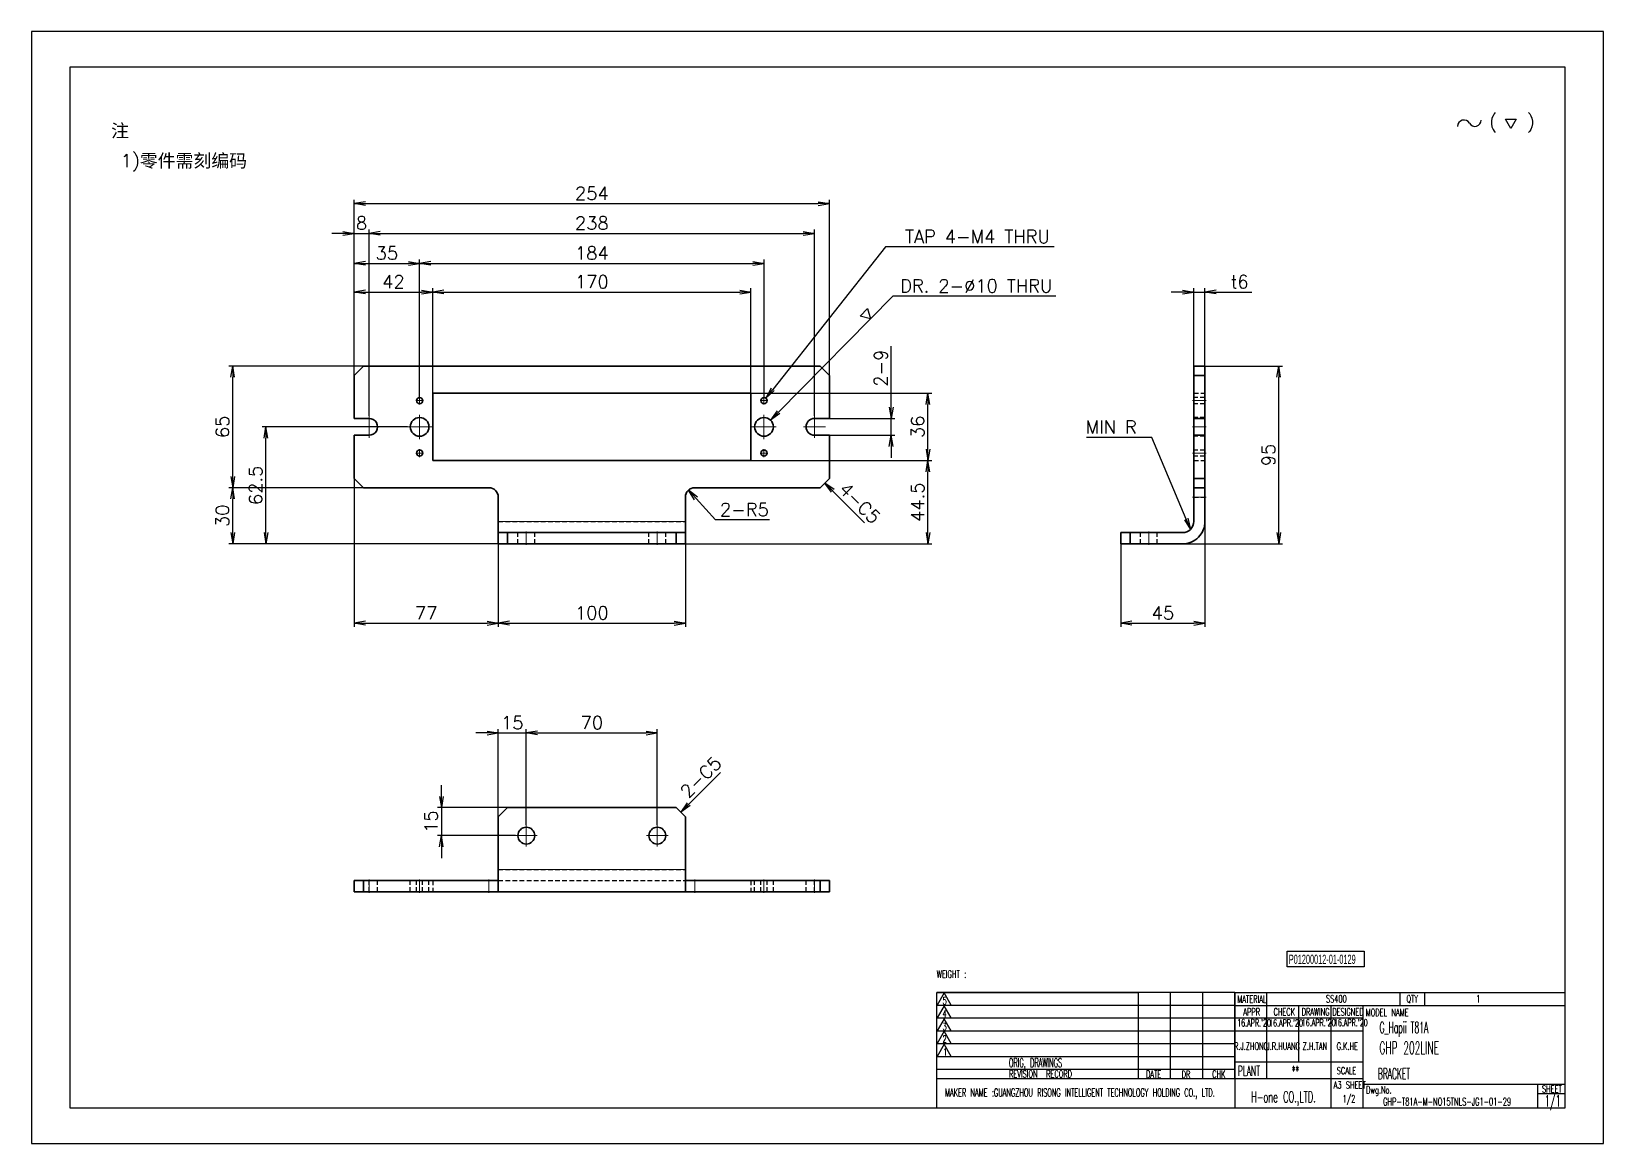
# Model space of a CAD drawing. Header units: millimetres. Extents: x -10155 to 20189, y -25550 to -22580.
# Drawn here: x 18149 to 18989, y -25548 to -24954 of the extents above; entities that cross this region are included whole.
import ezdxf
from ezdxf.enums import TextEntityAlignment as Align

# ---------------------------------------------------------------- set-up
doc = ezdxf.new("R2010")
doc.units = ezdxf.units.MM
doc.linetypes.add('CENTER-HOKUTO', pattern=[23, 20, -1, 1, -1])
doc.linetypes.add('HIDDEN-HOKUTO', pattern=[3.8, 2.5, -1.3])
doc.layers.add('AM_7', color=2, linetype='CENTER-HOKUTO', lineweight=30)
doc.layers.add('AM_HID', color=1, linetype='HIDDEN-HOKUTO', lineweight=25)
doc.layers.add('title_frame', color=7, linetype='Continuous')
doc.layers.add('word_dim', color=253, linetype='Continuous')
doc.styles.add('MX_NOTE_STANDARD', font='txt.shx', dxfattribs={"bigfont": 'bigfont.shx'})
doc.styles.get("Standard").update_dxf_attribs({"font": 'romans.shx', "bigfont": 'bigfont.shx'})
doc.dimstyles.new('RS1-2', dxfattribs={"dimscale": 2, "dimtxt": 3.5, "dimasz": 3, "dimexe": 1, "dimexo": 0, "dimgap": 1, "dimtad": 3, "dimdsep": 46, "dimtxsty": 'Standard', "dimblk1": 'OPEN', "dimblk2": 'OPEN', "dimsah": 1, "dimcen": 0, "dimclrd": 256, "dimclre": 256, "dimclrt": 3, "dimazin": 2, "dimtfac": 1, "dimtmove": 0, "dimatfit": 3, "dimldrblk": 'OPEN', "dimfxl": 0, "dimtolj": 1, "dimtzin": 0, "dimarcsym": 0})

msp = doc.modelspace()

# ---------------------------------------------------------------- texts
at = {"ltscale": 2, "char_height": 7, "attachment_point": 1}
for s, insert, width in [('{\\fSimSun|b0|i0|c134|p2;\\C3;注}', (18191.967, -25003.049), 20.72938), ('{\\Fromans,bigfont|c134;\\C3;1)\\fSimSun|b0|i0|c134|p2;零件需刻编码}', (18197.098, -25019.065), 193.81227)]:
    msp.add_mtext(s, dxfattribs=dict(at, insert=insert, width=width))
at = {"linetype": 'Continuous', "insert": (18869.688, -25486.57), "char_height": 6, "width": 101.8, "attachment_point": 4}
msp.add_mtext('{\\W0.5;\\C3;G_Hapii T81A}', dxfattribs=at)
at = {"color": 3, "linetype": 'Continuous', "insert": (18871.582, -25523.146), "char_height": 4, "width": 92.82843, "attachment_point": 1}
msp.add_mtext('{\\W0.65;GHP-T81A-M-NO15TNLS-JG1-01-29}', dxfattribs=at)
at = {"layer": 'title_frame', "color": 3, "style": 'MX_NOTE_STANDARD'}
for s, height, width, p in [('WEIGHT :', 3.92, 0.545, (18633.133, -25458.978)), ('MATERIAL', 3.8667, 0.545, (18793.678, -25472.333)), ('SS400', 3.8667, 0.545, (18841.081, -25472.166)), ('QTY', 3.8667, 0.545, (18884.08, -25472.166)), ('1', 3.867, 0.545, (18921.336, -25472.166)), ('5', 3.759, 0.545, (18636.255, -25473.181)), ('4', 3.759, 0.545, (18636.255, -25479.997)), ('APPR', 3.8667, 0.545, (18796.87, -25479.137)), ('CHECK', 3.8667, 0.545, (18813.061, -25479.137)), ('DRAWING', 3.8667, 0.545, (18828.1, -25479.137)), ('DESIGNED', 3.8667, 0.545, (18844.483, -25479.137)), ('MODEL NAME', 3.8667, 0.545, (18862.34, -25479.432)), ('3', 3.759, 0.545, (18636.255, -25486.915)), ("16.APR.'20", 3.8, 0.5341, (18793.628, -25484.963)), ("16.APR.'20", 3.8, 0.5341, (18810.685, -25485.05)), ("16.APR.'20", 3.8, 0.5341, (18828.15, -25484.831)), ("16.APR.'20", 3.8, 0.5341, (18845.3, -25484.831)), ('2', 3.759, 0.545, (18636.255, -25493.604)), ('GHP 202LINE', 6.6, 0.5341, (18869.612, -25499.708)), ('1', 3.759, 0.545, (18636.647, -25500.522)), ('ORIG, DRAWINGS', 4.72595, 0.545, (18671.632, -25506.733)), ('REVISION  RECORD', 3.86669, 0.545, (18671.732, -25512.296)), ('DATE', 3.8667, 0.545, (18744.959, -25512.455)), ('DR', 3.8667, 0.545, (18763.947, -25512.476)), ('CHK', 3.8667, 0.545, (18780.3, -25512.41)), ('PLANT', 5.3704, 0.545, (18794.006, -25511.422)), ('**', 5.3704, 0.545, (18822.72, -25511.422)), ('SCALE', 3.8667, 0.545, (18846.835, -25510.541)), ('BRACKET', 5.88, 0.5, (18868.784, -25513.192)), ('MAKER NAME :GUANGZHOU RISONG INTELLIGENT TECHNOLOGY HOLDING CO., LTD.', 4.32, 0.5341, (18637.532, -25522.478)), ('A3 SHEET', 3.8667, 0.545, (18845.193, -25518.176)), ('Dwg.No.', 3.8667, 0.545, (18862.512, -25520.814)), ('SHEET', 3.8667, 0.545, (18956.514, -25520.355)), ('H-one CO.,LTD.', 5.88, 0.545, (18801.046, -25525.573)), ('1/2', 3.8667, 0.545, (18849.897, -25525.535)), ('1/1', 6, 0.5341, (18957.948, -25527.659))]:
    msp.add_text(s, height=height, dxfattribs=dict(at, width=width)).set_placement(p)
at = {"layer": 'title_frame', "color": 3, "style": 'MX_NOTE_STANDARD', "width": 0.5341}
for s, p in [('R.J.ZHONG', (18800.998, -25498.701)), ('J.R.HUANG', (18818.188, -25498.744)), ('Z.H.TAN', (18835.147, -25498.737)), ('G.K.HE', (18852.488, -25498.744))]:
    msp.add_text(s, height=3.9456, dxfattribs=at).set_placement(p, align=Align.BOTTOM_CENTER)
at = {"layer": 'title_frame', "color": 3, "insert": (18821.217, -25446.652), "char_height": 4.9, "width": 8.2214, "attachment_point": 1, "style": 'MX_NOTE_STANDARD'}
msp.add_mtext('{\\f3 of 9 Barcode|b0|i0|c0|p82;\\W0.5;P01200012-\\f3 of 9 Barcode|b0|i0|c134|p82;01-0129}', dxfattribs=at)
at = {"layer": 'word_dim', "color": 3, "linetype": 'Continuous', "ltscale": 2}
for s, rotation, p in [('4-C5', 315, (18580.297, -25198.727)), ('2-C5', 45, (18500.297, -25363.58))]:
    msp.add_text(s, height=7, rotation=rotation, dxfattribs=at).set_placement(p)
at = {"layer": 'word_dim', "color": 3, "linetype": 'Continuous', "ltscale": 2, "insert": (18739.965, -25168.351), "char_height": 7, "width": 71.36262, "attachment_point": 9}
msp.add_mtext('\\PMIN R', dxfattribs=at)

# ---------------------------------------------------------------- blocks, each defined once
blk = doc.blocks.new('shiage0')
at = {"layer": 'word_dim', "color": 3, "linetype": 'Continuous'}
for centre, start, end in [((1.69, 0), 30, 180), ((4.61, 1.69), 210, 0)]:
    blk.add_arc(centre, 1.69, start, end, dxfattribs=at)
blk = doc.blocks.new('12')
at = {"layer": 'title_frame', "color": 3, "linetype": 'Continuous'}
blk.add_lwpolyline([(20.46, 3.03), (19.01, 5.53), (21.9, 5.53)], close=True, dxfattribs=at)
blk.add_blockref('shiage0', (6.23, 3.56), dxfattribs=at)
blk.add_text('(   )', height=3.5, dxfattribs=at).set_placement((14.64, 3.08))
blk = doc.blocks.new('_Open')
at = {"color": 0, "lineweight": -2}
for p, q in [((-1, 0.17), (0, 0)), ((-1, -0.17), (0, 0)), ((0, 0), (-1, 0))]:
    blk.add_line(p, q, dxfattribs=at)
blk = doc.blocks.new('*D367')
at = {"layer": 'DEFPOINTS', "color": 0, "linetype": 'Continuous', "ltscale": 2}
for p in [(18776.42, -25208.73), (18731.42, -25227.23), (18776.42, -25269.61)]:
    blk.add_point(p, dxfattribs=at)
at = {"layer": 'word_dim', "linetype": 'Continuous', "lineweight": -2, "ltscale": 2}
for p, q in [((18776.42, -25208.73), (18776.42, -25271.61)), ((18731.42, -25227.23), (18731.42, -25271.61)), ((18737.42, -25269.61), (18770.42, -25269.61))]:
    blk.add_line(p, q, dxfattribs=at)
at = {"layer": 'word_dim', "linetype": 'Continuous', "lineweight": -2, "ltscale": 2, "xscale": 6, "yscale": 6, "zscale": 6, "rotation": 180}
blk.add_blockref('_Open', (18731.42, -25269.61), dxfattribs=at)
at = {"layer": 'word_dim', "linetype": 'Continuous', "lineweight": -2, "ltscale": 2, "xscale": 6, "yscale": 6, "zscale": 6}
blk.add_blockref('_Open', (18776.42, -25269.61), dxfattribs=at)
at = {"layer": 'word_dim', "color": 3, "linetype": 'Continuous', "ltscale": 2, "insert": (18753.92, -25264.11), "char_height": 7, "attachment_point": 5}
blk.add_mtext('\\A1;45', dxfattribs=at)
blk = doc.blocks.new('*D368')
at = {"layer": 'DEFPOINTS', "color": 0, "linetype": 'Continuous', "ltscale": 2}
for p in [(18773.42, -25132.23), (18815.83, -25132.23), (18764.42, -25227.23)]:
    blk.add_point(p, dxfattribs=at)
at = {"layer": 'word_dim', "linetype": 'Continuous', "lineweight": -2, "ltscale": 2}
for p, q in [((18773.42, -25132.23), (18817.83, -25132.23)), ((18815.83, -25221.23), (18815.83, -25138.23)), ((18764.42, -25227.23), (18817.83, -25227.23))]:
    blk.add_line(p, q, dxfattribs=at)
at = {"layer": 'word_dim', "linetype": 'Continuous', "lineweight": -2, "ltscale": 2, "xscale": 6, "yscale": 6, "zscale": 6}
for p, rotation in [((18815.83, -25132.23), 90), ((18815.83, -25227.23), 270)]:
    blk.add_blockref('_Open', p, dxfattribs=dict(at, rotation=rotation))
at = {"layer": 'word_dim', "color": 3, "linetype": 'Continuous', "ltscale": 2, "insert": (18810.33, -25179.73), "char_height": 7, "attachment_point": 5, "rotation": 90}
blk.add_mtext('\\A1;95', dxfattribs=at)
blk = doc.blocks.new('*D369')
at = {"layer": 'DEFPOINTS', "color": 0, "linetype": 'Continuous', "ltscale": 2}
for p in [(18770.42, -25092.73), (18770.42, -25132.23), (18776.42, -25132.23)]:
    blk.add_point(p, dxfattribs=at)
at = {"layer": 'word_dim', "linetype": 'Continuous', "lineweight": -2, "ltscale": 2}
for p, q in [((18770.42, -25132.23), (18770.42, -25090.73)), ((18776.42, -25132.23), (18776.42, -25090.73)), ((18764.42, -25092.73), (18758.42, -25092.73)), ((18770.42, -25092.73), (18776.42, -25092.73)), ((18782.42, -25092.73), (18801.42, -25092.73))]:
    blk.add_line(p, q, dxfattribs=at)
at = {"layer": 'word_dim', "linetype": 'Continuous', "lineweight": -2, "ltscale": 2, "xscale": 6, "yscale": 6, "zscale": 6}
blk.add_blockref('_Open', (18770.42, -25092.73), dxfattribs=at)
at = {"layer": 'word_dim', "linetype": 'Continuous', "lineweight": -2, "ltscale": 2, "xscale": 6, "yscale": 6, "zscale": 6, "rotation": 180}
blk.add_blockref('_Open', (18776.42, -25092.73), dxfattribs=at)
at = {"layer": 'word_dim', "color": 3, "linetype": 'Continuous', "ltscale": 2, "insert": (18794.92, -25087.23), "char_height": 7, "attachment_point": 5}
blk.add_mtext('\\A1;t6', dxfattribs=at)
blk = doc.blocks.new('*D370')
at = {"layer": 'DEFPOINTS', "color": 0, "linetype": 'Continuous', "ltscale": 2}
for p in [(18321.8, -25180.73), (18398.8, -25227.23), (18398.8, -25269.61)]:
    blk.add_point(p, dxfattribs=at)
at = {"layer": 'word_dim', "linetype": 'Continuous', "lineweight": -2, "ltscale": 2}
for p, q in [((18321.8, -25180.73), (18321.8, -25271.61)), ((18398.8, -25227.23), (18398.8, -25271.61)), ((18327.8, -25269.61), (18392.8, -25269.61))]:
    blk.add_line(p, q, dxfattribs=at)
at = {"layer": 'word_dim', "linetype": 'Continuous', "lineweight": -2, "ltscale": 2, "xscale": 6, "yscale": 6, "zscale": 6, "rotation": 180}
blk.add_blockref('_Open', (18321.8, -25269.61), dxfattribs=at)
at = {"layer": 'word_dim', "linetype": 'Continuous', "lineweight": -2, "ltscale": 2, "xscale": 6, "yscale": 6, "zscale": 6}
blk.add_blockref('_Open', (18398.8, -25269.61), dxfattribs=at)
at = {"layer": 'word_dim', "color": 3, "linetype": 'Continuous', "ltscale": 2, "insert": (18360.3, -25264.11), "char_height": 7, "attachment_point": 5}
blk.add_mtext('\\A1;77', dxfattribs=at)
blk = doc.blocks.new('*D371')
at = {"layer": 'DEFPOINTS', "color": 0, "linetype": 'Continuous', "ltscale": 2}
for p in [(18498.8, -25224.23), (18398.8, -25227.23), (18498.8, -25269.61)]:
    blk.add_point(p, dxfattribs=at)
at = {"layer": 'word_dim', "linetype": 'Continuous', "lineweight": -2, "ltscale": 2}
for p, q in [((18498.8, -25224.23), (18498.8, -25271.61)), ((18398.8, -25227.23), (18398.8, -25271.61)), ((18404.8, -25269.61), (18492.8, -25269.61))]:
    blk.add_line(p, q, dxfattribs=at)
at = {"layer": 'word_dim', "linetype": 'Continuous', "lineweight": -2, "ltscale": 2, "xscale": 6, "yscale": 6, "zscale": 6, "rotation": 180}
blk.add_blockref('_Open', (18398.8, -25269.61), dxfattribs=at)
at = {"layer": 'word_dim', "linetype": 'Continuous', "lineweight": -2, "ltscale": 2, "xscale": 6, "yscale": 6, "zscale": 6}
blk.add_blockref('_Open', (18498.8, -25269.61), dxfattribs=at)
at = {"layer": 'word_dim', "color": 3, "linetype": 'Continuous', "ltscale": 2, "insert": (18448.8, -25264.11), "char_height": 7, "attachment_point": 5}
blk.add_mtext('\\A1;100', dxfattribs=at)
blk = doc.blocks.new('*D372')
at = {"layer": 'DEFPOINTS', "color": 0, "linetype": 'Continuous', "ltscale": 2}
for p in [(18575.8, -25045.48), (18321.8, -25148.73), (18575.8, -25148.73)]:
    blk.add_point(p, dxfattribs=at)
at = {"layer": 'word_dim', "linetype": 'Continuous', "lineweight": -2, "ltscale": 2}
for p, q in [((18321.8, -25148.73), (18321.8, -25043.48)), ((18327.8, -25045.48), (18569.8, -25045.48)), ((18575.8, -25148.73), (18575.8, -25043.48))]:
    blk.add_line(p, q, dxfattribs=at)
at = {"layer": 'word_dim', "linetype": 'Continuous', "lineweight": -2, "ltscale": 2, "xscale": 6, "yscale": 6, "zscale": 6, "rotation": 180}
blk.add_blockref('_Open', (18321.8, -25045.48), dxfattribs=at)
at = {"layer": 'word_dim', "linetype": 'Continuous', "lineweight": -2, "ltscale": 2, "xscale": 6, "yscale": 6, "zscale": 6}
blk.add_blockref('_Open', (18575.8, -25045.48), dxfattribs=at)
at = {"layer": 'word_dim', "color": 3, "linetype": 'Continuous', "ltscale": 2, "insert": (18448.8, -25039.98), "char_height": 7, "attachment_point": 5}
blk.add_mtext('\\A1;254', dxfattribs=at)
blk = doc.blocks.new('*D373')
at = {"layer": 'DEFPOINTS', "color": 0, "linetype": 'Continuous', "ltscale": 2}
for p in [(18256.94, -25197.23), (18326.8, -25197.23), (18398.8, -25227.23)]:
    blk.add_point(p, dxfattribs=at)
at = {"layer": 'word_dim', "linetype": 'Continuous', "lineweight": -2, "ltscale": 2}
for p, q in [((18326.8, -25197.23), (18254.94, -25197.23)), ((18256.94, -25221.23), (18256.94, -25203.23)), ((18398.8, -25227.23), (18254.94, -25227.23))]:
    blk.add_line(p, q, dxfattribs=at)
at = {"layer": 'word_dim', "linetype": 'Continuous', "lineweight": -2, "ltscale": 2, "xscale": 6, "yscale": 6, "zscale": 6}
for p, rotation in [((18256.94, -25197.23), 90), ((18256.94, -25227.23), 270)]:
    blk.add_blockref('_Open', p, dxfattribs=dict(at, rotation=rotation))
at = {"layer": 'word_dim', "color": 3, "linetype": 'Continuous', "ltscale": 2, "insert": (18251.44, -25212.23), "char_height": 7, "attachment_point": 5, "rotation": 90}
blk.add_mtext('\\A1;30', dxfattribs=at)
blk = doc.blocks.new('*D374')
at = {"layer": 'DEFPOINTS', "color": 0, "linetype": 'Continuous', "ltscale": 2}
for p in [(18256.94, -25132.23), (18337.18, -25132.23), (18337.18, -25197.23)]:
    blk.add_point(p, dxfattribs=at)
at = {"layer": 'word_dim', "linetype": 'Continuous', "lineweight": -2, "ltscale": 2}
for p, q in [((18337.18, -25132.23), (18254.94, -25132.23)), ((18256.94, -25191.23), (18256.94, -25138.23)), ((18337.18, -25197.23), (18254.94, -25197.23))]:
    blk.add_line(p, q, dxfattribs=at)
at = {"layer": 'word_dim', "linetype": 'Continuous', "lineweight": -2, "ltscale": 2, "xscale": 6, "yscale": 6, "zscale": 6}
for p, rotation in [((18256.94, -25132.23), 90), ((18256.94, -25197.23), 270)]:
    blk.add_blockref('_Open', p, dxfattribs=dict(at, rotation=rotation))
at = {"layer": 'word_dim', "color": 3, "linetype": 'Continuous', "ltscale": 2, "insert": (18251.44, -25164.73), "char_height": 7, "attachment_point": 5, "rotation": 90}
blk.add_mtext('\\A1;65', dxfattribs=at)
blk = doc.blocks.new('*D375')
at = {"layer": 'DEFPOINTS', "color": 0, "linetype": 'Continuous', "ltscale": 2}
for p in [(18363.8, -25092.73), (18321.8, -25142.4), (18363.8, -25146.73)]:
    blk.add_point(p, dxfattribs=at)
at = {"layer": 'word_dim', "linetype": 'Continuous', "lineweight": -2, "ltscale": 2}
for p, q in [((18321.8, -25142.4), (18321.8, -25090.73)), ((18363.8, -25146.73), (18363.8, -25090.73)), ((18327.8, -25092.73), (18357.8, -25092.73))]:
    blk.add_line(p, q, dxfattribs=at)
at = {"layer": 'word_dim', "linetype": 'Continuous', "lineweight": -2, "ltscale": 2, "xscale": 6, "yscale": 6, "zscale": 6, "rotation": 180}
blk.add_blockref('_Open', (18321.8, -25092.73), dxfattribs=at)
at = {"layer": 'word_dim', "linetype": 'Continuous', "lineweight": -2, "ltscale": 2, "xscale": 6, "yscale": 6, "zscale": 6}
blk.add_blockref('_Open', (18363.8, -25092.73), dxfattribs=at)
at = {"layer": 'word_dim', "color": 3, "linetype": 'Continuous', "ltscale": 2, "insert": (18342.8, -25087.23), "char_height": 7, "attachment_point": 5}
blk.add_mtext('\\A1;42', dxfattribs=at)
blk = doc.blocks.new('*D376')
at = {"layer": 'DEFPOINTS', "color": 0, "linetype": 'Continuous', "ltscale": 2}
for p in [(18533.8, -25092.73), (18363.8, -25146.73), (18533.8, -25146.73)]:
    blk.add_point(p, dxfattribs=at)
at = {"layer": 'word_dim', "linetype": 'Continuous', "lineweight": -2, "ltscale": 2}
for p, q in [((18363.8, -25146.73), (18363.8, -25090.73)), ((18533.8, -25146.73), (18533.8, -25090.73)), ((18369.8, -25092.73), (18527.8, -25092.73))]:
    blk.add_line(p, q, dxfattribs=at)
at = {"layer": 'word_dim', "linetype": 'Continuous', "lineweight": -2, "ltscale": 2, "xscale": 6, "yscale": 6, "zscale": 6, "rotation": 180}
blk.add_blockref('_Open', (18363.8, -25092.73), dxfattribs=at)
at = {"layer": 'word_dim', "linetype": 'Continuous', "lineweight": -2, "ltscale": 2, "xscale": 6, "yscale": 6, "zscale": 6}
blk.add_blockref('_Open', (18533.8, -25092.73), dxfattribs=at)
at = {"layer": 'word_dim', "color": 3, "linetype": 'Continuous', "ltscale": 2, "insert": (18448.8, -25087.23), "char_height": 7, "attachment_point": 5}
blk.add_mtext('\\A1;170', dxfattribs=at)
blk = doc.blocks.new('*D377')
at = {"layer": 'DEFPOINTS', "color": 0, "linetype": 'Continuous', "ltscale": 2}
for p in [(18533.8, -25182.73), (18628.39, -25182.73), (18498.8, -25227.23)]:
    blk.add_point(p, dxfattribs=at)
at = {"layer": 'word_dim', "linetype": 'Continuous', "lineweight": -2, "ltscale": 2}
for p, q in [((18533.8, -25182.73), (18630.39, -25182.73)), ((18628.39, -25221.23), (18628.39, -25188.73)), ((18498.8, -25227.23), (18630.39, -25227.23))]:
    blk.add_line(p, q, dxfattribs=at)
at = {"layer": 'word_dim', "linetype": 'Continuous', "lineweight": -2, "ltscale": 2, "xscale": 6, "yscale": 6, "zscale": 6}
for p, rotation in [((18628.39, -25182.73), 90), ((18628.39, -25227.23), 270)]:
    blk.add_blockref('_Open', p, dxfattribs=dict(at, rotation=rotation))
at = {"layer": 'word_dim', "color": 3, "linetype": 'Continuous', "ltscale": 2, "insert": (18622.89, -25204.98), "char_height": 7, "attachment_point": 5, "rotation": 90}
blk.add_mtext('\\A1;44.5', dxfattribs=at)
blk = doc.blocks.new('*D378')
at = {"layer": 'DEFPOINTS', "color": 0, "linetype": 'Continuous', "ltscale": 2}
for p in [(18533.8, -25146.73), (18628.39, -25146.73), (18533.8, -25182.73)]:
    blk.add_point(p, dxfattribs=at)
at = {"layer": 'word_dim', "linetype": 'Continuous', "lineweight": -2, "ltscale": 2}
for p, q in [((18533.8, -25146.73), (18630.39, -25146.73)), ((18628.39, -25176.73), (18628.39, -25152.73)), ((18533.8, -25182.73), (18630.39, -25182.73))]:
    blk.add_line(p, q, dxfattribs=at)
at = {"layer": 'word_dim', "linetype": 'Continuous', "lineweight": -2, "ltscale": 2, "xscale": 6, "yscale": 6, "zscale": 6}
for p, rotation in [((18628.39, -25146.73), 90), ((18628.39, -25182.73), 270)]:
    blk.add_blockref('_Open', p, dxfattribs=dict(at, rotation=rotation))
at = {"layer": 'word_dim', "color": 3, "linetype": 'Continuous', "ltscale": 2, "insert": (18622.89, -25164.73), "char_height": 7, "attachment_point": 5, "rotation": 90}
blk.add_mtext('\\A1;36', dxfattribs=at)
blk = doc.blocks.new('*D379')
at = {"layer": 'DEFPOINTS', "color": 0, "linetype": 'Continuous', "ltscale": 2}
for p in [(18274.67, -25164.73), (18350.3, -25164.73), (18398.8, -25227.23)]:
    blk.add_point(p, dxfattribs=at)
at = {"layer": 'word_dim', "linetype": 'Continuous', "lineweight": -2, "ltscale": 2}
for p, q in [((18350.3, -25164.73), (18272.67, -25164.73)), ((18274.67, -25221.23), (18274.67, -25170.73)), ((18398.8, -25227.23), (18272.67, -25227.23))]:
    blk.add_line(p, q, dxfattribs=at)
at = {"layer": 'word_dim', "linetype": 'Continuous', "lineweight": -2, "ltscale": 2, "xscale": 6, "yscale": 6, "zscale": 6}
for p, rotation in [((18274.67, -25164.73), 90), ((18274.67, -25227.23), 270)]:
    blk.add_blockref('_Open', p, dxfattribs=dict(at, rotation=rotation))
at = {"layer": 'word_dim', "color": 3, "linetype": 'Continuous', "ltscale": 2, "insert": (18269.17, -25195.98), "char_height": 7, "attachment_point": 5, "rotation": 90}
blk.add_mtext('\\A1;62.5', dxfattribs=at)
blk = doc.blocks.new('*D380')
at = {"layer": 'DEFPOINTS', "color": 0, "linetype": 'Continuous', "ltscale": 2}
for p in [(18329.8, -25061.37), (18321.8, -25142.4), (18329.8, -25158.88)]:
    blk.add_point(p, dxfattribs=at)
at = {"layer": 'word_dim', "linetype": 'Continuous', "lineweight": -2, "ltscale": 2}
for p, q in [((18315.8, -25061.37), (18309.8, -25061.37)), ((18321.8, -25142.4), (18321.8, -25059.37)), ((18321.8, -25061.37), (18329.8, -25061.37)), ((18329.8, -25158.88), (18329.8, -25059.37)), ((18335.8, -25061.37), (18341.8, -25061.37))]:
    blk.add_line(p, q, dxfattribs=at)
at = {"layer": 'word_dim', "linetype": 'Continuous', "lineweight": -2, "ltscale": 2, "xscale": 6, "yscale": 6, "zscale": 6}
blk.add_blockref('_Open', (18321.8, -25061.37), dxfattribs=at)
at = {"layer": 'word_dim', "linetype": 'Continuous', "lineweight": -2, "ltscale": 2, "xscale": 6, "yscale": 6, "zscale": 6, "rotation": 180}
blk.add_blockref('_Open', (18329.8, -25061.37), dxfattribs=at)
at = {"layer": 'word_dim', "color": 3, "linetype": 'Continuous', "ltscale": 2, "insert": (18325.8, -25055.87), "char_height": 7, "attachment_point": 5}
blk.add_mtext('\\A1;8', dxfattribs=at)
blk = doc.blocks.new('*D381')
at = {"layer": 'DEFPOINTS', "color": 0, "linetype": 'Continuous', "ltscale": 2}
for p in [(18567.8, -25061.37), (18329.8, -25158.88), (18567.8, -25158.88)]:
    blk.add_point(p, dxfattribs=at)
at = {"layer": 'word_dim', "linetype": 'Continuous', "lineweight": -2, "ltscale": 2}
for p, q in [((18329.8, -25158.88), (18329.8, -25059.37)), ((18335.8, -25061.37), (18561.8, -25061.37)), ((18567.8, -25158.88), (18567.8, -25059.37))]:
    blk.add_line(p, q, dxfattribs=at)
at = {"layer": 'word_dim', "linetype": 'Continuous', "lineweight": -2, "ltscale": 2, "xscale": 6, "yscale": 6, "zscale": 6, "rotation": 180}
blk.add_blockref('_Open', (18329.8, -25061.37), dxfattribs=at)
at = {"layer": 'word_dim', "linetype": 'Continuous', "lineweight": -2, "ltscale": 2, "xscale": 6, "yscale": 6, "zscale": 6}
blk.add_blockref('_Open', (18567.8, -25061.37), dxfattribs=at)
at = {"layer": 'word_dim', "color": 3, "linetype": 'Continuous', "ltscale": 2, "insert": (18448.8, -25055.87), "char_height": 7, "attachment_point": 5}
blk.add_mtext('\\A1;238', dxfattribs=at)
blk = doc.blocks.new('*D382')
at = {"layer": 'DEFPOINTS', "color": 0, "linetype": 'Continuous', "ltscale": 2}
for p in [(18356.8, -25077.43), (18321.8, -25142.4), (18356.8, -25148.62)]:
    blk.add_point(p, dxfattribs=at)
at = {"layer": 'word_dim', "linetype": 'Continuous', "lineweight": -2, "ltscale": 2}
for p, q in [((18321.8, -25142.4), (18321.8, -25075.43)), ((18327.8, -25077.43), (18350.8, -25077.43)), ((18356.8, -25148.62), (18356.8, -25075.43))]:
    blk.add_line(p, q, dxfattribs=at)
at = {"layer": 'word_dim', "linetype": 'Continuous', "lineweight": -2, "ltscale": 2, "xscale": 6, "yscale": 6, "zscale": 6, "rotation": 180}
blk.add_blockref('_Open', (18321.8, -25077.43), dxfattribs=at)
at = {"layer": 'word_dim', "linetype": 'Continuous', "lineweight": -2, "ltscale": 2, "xscale": 6, "yscale": 6, "zscale": 6}
blk.add_blockref('_Open', (18356.8, -25077.43), dxfattribs=at)
at = {"layer": 'word_dim', "color": 3, "linetype": 'Continuous', "ltscale": 2, "insert": (18339.3, -25071.93), "char_height": 7, "attachment_point": 5}
blk.add_mtext('\\A1;35', dxfattribs=at)
blk = doc.blocks.new('*D383')
at = {"layer": 'DEFPOINTS', "color": 0, "linetype": 'Continuous', "ltscale": 2}
for p in [(18540.8, -25077.43), (18356.8, -25148.62), (18540.8, -25148.62)]:
    blk.add_point(p, dxfattribs=at)
at = {"layer": 'word_dim', "linetype": 'Continuous', "lineweight": -2, "ltscale": 2}
for p, q in [((18356.8, -25148.62), (18356.8, -25075.43)), ((18362.8, -25077.43), (18534.8, -25077.43)), ((18540.8, -25148.62), (18540.8, -25075.43))]:
    blk.add_line(p, q, dxfattribs=at)
at = {"layer": 'word_dim', "linetype": 'Continuous', "lineweight": -2, "ltscale": 2, "xscale": 6, "yscale": 6, "zscale": 6, "rotation": 180}
blk.add_blockref('_Open', (18356.8, -25077.43), dxfattribs=at)
at = {"layer": 'word_dim', "linetype": 'Continuous', "lineweight": -2, "ltscale": 2, "xscale": 6, "yscale": 6, "zscale": 6}
blk.add_blockref('_Open', (18540.8, -25077.43), dxfattribs=at)
at = {"layer": 'word_dim', "color": 3, "linetype": 'Continuous', "ltscale": 2, "insert": (18448.8, -25071.93), "char_height": 7, "attachment_point": 5}
blk.add_mtext('\\A1;184', dxfattribs=at)
blk = doc.blocks.new('*D384')
at = {"layer": 'DEFPOINTS', "color": 0, "linetype": 'Continuous', "ltscale": 2}
for p in [(18575.8, -25160.23), (18608.74, -25160.23), (18575.8, -25169.23)]:
    blk.add_point(p, dxfattribs=at)
at = {"layer": 'word_dim', "linetype": 'Continuous', "lineweight": -2, "ltscale": 2}
for p, q in [((18608.74, -25154.23), (18608.74, -25121.57)), ((18575.8, -25160.23), (18610.74, -25160.23)), ((18608.74, -25169.23), (18608.74, -25160.23)), ((18575.8, -25169.23), (18610.74, -25169.23)), ((18608.74, -25175.23), (18608.74, -25181.23))]:
    blk.add_line(p, q, dxfattribs=at)
at = {"layer": 'word_dim', "linetype": 'Continuous', "lineweight": -2, "ltscale": 2, "xscale": 6, "yscale": 6, "zscale": 6}
for p, rotation in [((18608.74, -25160.23), 270), ((18608.74, -25169.23), 90)]:
    blk.add_blockref('_Open', p, dxfattribs=dict(at, rotation=rotation))
at = {"layer": 'word_dim', "color": 3, "linetype": 'Continuous', "ltscale": 2, "insert": (18603.24, -25133.4), "char_height": 7, "attachment_point": 5, "rotation": 90}
blk.add_mtext('\\A1;2-9', dxfattribs=at)
blk = doc.blocks.new('*D385')
at = {"layer": 'DEFPOINTS', "color": 0, "linetype": 'Continuous', "ltscale": 2}
for p in [(18544.31, -25161.17), (18537.29, -25168.29)]:
    blk.add_point(p, dxfattribs=at)
at = {"layer": 'word_dim', "linetype": 'Continuous', "lineweight": -2, "ltscale": 2}
for p, q in [((18609.65, -25094.94), (18548.52, -25156.9)), ((18696.71, -25094.94), (18609.65, -25094.94))]:
    blk.add_line(p, q, dxfattribs=at)
at = {"layer": 'word_dim', "linetype": 'Continuous', "lineweight": -2, "ltscale": 2, "xscale": 6, "yscale": 6, "zscale": 6, "rotation": 225.3866211234558}
blk.add_blockref('_Open', (18544.31, -25161.17), dxfattribs=at)
at = {"layer": 'word_dim', "color": 3, "linetype": 'Continuous', "ltscale": 2, "insert": (18654.18, -25089.44), "char_height": 7, "attachment_point": 5}
blk.add_mtext('\\A1;DR. 2-∅10 THRU', dxfattribs=at)
blk = doc.blocks.new('shiage1')
at = {"layer": 'word_dim', "color": 3, "linetype": 'Continuous'}
for p, q in [((0, 0), (-1.44, 2.5)), ((-1.44, 2.5), (1.44, 2.5)), ((1.44, 2.5), (0, 0))]:
    blk.add_line(p, q, dxfattribs=at)
blk = doc.blocks.new('*D386')
at = {"layer": 'DEFPOINTS', "color": 0, "linetype": 'Continuous', "ltscale": 2}
for p in [(18541.8, -25149.45), (18539.79, -25152)]:
    blk.add_point(p, dxfattribs=at)
at = {"layer": 'word_dim', "linetype": 'Continuous', "lineweight": -2, "ltscale": 2}
for p, q in [((18605.63, -25068.56), (18545.52, -25144.74)), ((18695.86, -25068.56), (18605.63, -25068.56))]:
    blk.add_line(p, q, dxfattribs=at)
at = {"layer": 'word_dim', "linetype": 'Continuous', "lineweight": -2, "ltscale": 2, "xscale": 6, "yscale": 6, "zscale": 6, "rotation": 231.7269092680077}
blk.add_blockref('_Open', (18541.8, -25149.45), dxfattribs=at)
at = {"layer": 'word_dim', "color": 3, "linetype": 'Continuous', "ltscale": 2, "insert": (18654.83, -25063.06), "char_height": 7, "attachment_point": 5}
blk.add_mtext('\\A1;TAP 4-M4 THRU', dxfattribs=at)
blk = doc.blocks.new('*D387')
at = {"layer": 'DEFPOINTS', "color": 0, "linetype": 'Continuous', "ltscale": 2}
for p in [(18500.45, -25198.52), (18503.8, -25202.23)]:
    blk.add_point(p, dxfattribs=at)
at = {"layer": 'word_dim', "linetype": 'Continuous', "lineweight": -2, "ltscale": 2}
for p, q in [((18514.8, -25214.41), (18504.47, -25202.97)), ((18543.8, -25214.41), (18514.8, -25214.41))]:
    blk.add_line(p, q, dxfattribs=at)
at = {"layer": 'word_dim', "linetype": 'Continuous', "lineweight": -2, "ltscale": 2, "xscale": 6, "yscale": 6, "zscale": 6, "rotation": 132.0904207593852}
blk.add_blockref('_Open', (18500.45, -25198.52), dxfattribs=at)
at = {"layer": 'word_dim', "color": 3, "linetype": 'Continuous', "ltscale": 2, "insert": (18530.3, -25208.91), "char_height": 7, "attachment_point": 5}
blk.add_mtext('\\A1;2-R5', dxfattribs=at)
blk = doc.blocks.new('*D388')
at = {"layer": 'DEFPOINTS', "color": 0, "linetype": 'Continuous', "ltscale": 2}
for p in [(18483.8, -25328.22), (18413.8, -25377.23), (18483.8, -25377.23)]:
    blk.add_point(p, dxfattribs=at)
at = {"layer": 'word_dim', "linetype": 'Continuous', "lineweight": -2, "ltscale": 2}
for p, q in [((18413.8, -25377.23), (18413.8, -25326.22)), ((18419.8, -25328.22), (18477.8, -25328.22)), ((18483.8, -25377.23), (18483.8, -25326.22))]:
    blk.add_line(p, q, dxfattribs=at)
at = {"layer": 'word_dim', "linetype": 'Continuous', "lineweight": -2, "ltscale": 2, "xscale": 6, "yscale": 6, "zscale": 6, "rotation": 180}
blk.add_blockref('_Open', (18413.8, -25328.22), dxfattribs=at)
at = {"layer": 'word_dim', "linetype": 'Continuous', "lineweight": -2, "ltscale": 2, "xscale": 6, "yscale": 6, "zscale": 6}
blk.add_blockref('_Open', (18483.8, -25328.22), dxfattribs=at)
at = {"layer": 'word_dim', "color": 3, "linetype": 'Continuous', "ltscale": 2, "insert": (18448.8, -25322.72), "char_height": 7, "attachment_point": 5}
blk.add_mtext('\\A1;70', dxfattribs=at)
blk = doc.blocks.new('*D389')
at = {"layer": 'DEFPOINTS', "color": 0, "linetype": 'Continuous', "ltscale": 2}
for p in [(18408.6, -25368.08), (18368.41, -25383.08), (18407.95, -25383.08)]:
    blk.add_point(p, dxfattribs=at)
at = {"layer": 'word_dim', "linetype": 'Continuous', "lineweight": -2, "ltscale": 2}
for p, q in [((18368.41, -25362.08), (18368.41, -25356.08)), ((18408.6, -25368.08), (18366.41, -25368.08)), ((18368.41, -25368.08), (18368.41, -25383.08)), ((18407.95, -25383.08), (18366.41, -25383.08)), ((18368.41, -25389.08), (18368.41, -25395.08))]:
    blk.add_line(p, q, dxfattribs=at)
at = {"layer": 'word_dim', "linetype": 'Continuous', "lineweight": -2, "ltscale": 2, "xscale": 6, "yscale": 6, "zscale": 6}
for p, rotation in [((18368.41, -25368.08), 270), ((18368.41, -25383.08), 90)]:
    blk.add_blockref('_Open', p, dxfattribs=dict(at, rotation=rotation))
at = {"layer": 'word_dim', "color": 3, "linetype": 'Continuous', "ltscale": 2, "insert": (18362.91, -25375.58), "char_height": 7, "attachment_point": 5, "rotation": 90}
blk.add_mtext('\\A1;15', dxfattribs=at)
blk = doc.blocks.new('*D390')
at = {"layer": 'DEFPOINTS', "color": 0, "linetype": 'Continuous', "ltscale": 2}
for p in [(18413.8, -25328.22), (18398.8, -25377.09), (18413.8, -25377.09)]:
    blk.add_point(p, dxfattribs=at)
at = {"layer": 'word_dim', "linetype": 'Continuous', "lineweight": -2, "ltscale": 2}
for p, q in [((18392.8, -25328.22), (18386.8, -25328.22)), ((18398.8, -25377.09), (18398.8, -25326.22)), ((18398.8, -25328.22), (18413.8, -25328.22)), ((18413.8, -25377.09), (18413.8, -25326.22)), ((18419.8, -25328.22), (18425.8, -25328.22))]:
    blk.add_line(p, q, dxfattribs=at)
at = {"layer": 'word_dim', "linetype": 'Continuous', "lineweight": -2, "ltscale": 2, "xscale": 6, "yscale": 6, "zscale": 6}
blk.add_blockref('_Open', (18398.8, -25328.22), dxfattribs=at)
at = {"layer": 'word_dim', "linetype": 'Continuous', "lineweight": -2, "ltscale": 2, "xscale": 6, "yscale": 6, "zscale": 6, "rotation": 180}
blk.add_blockref('_Open', (18413.8, -25328.22), dxfattribs=at)
at = {"layer": 'word_dim', "color": 3, "linetype": 'Continuous', "ltscale": 2, "insert": (18406.3, -25322.72), "char_height": 7, "attachment_point": 5}
blk.add_mtext('\\A1;15', dxfattribs=at)

# ---------------------------------------------------------------- dimensions: what is measured, and where the dimension line sits
at = {"layer": 'word_dim', "linetype": 'Continuous', "ltscale": 2}
for base, p1, p2, picture, middle in [((18575.797, -25045.479), (18321.797, -25148.727), (18575.797, -25148.727), '*D372', (18448.797, -25045.479)), ((18329.797, -25061.372), (18321.797, -25142.397), (18329.797, -25158.877), '*D380', (18325.797, -25061.372))]:
    dim = msp.add_linear_dim(base=base, p1=p1, p2=p2, dimstyle='RS1-2', dxfattribs=at)
    dim.commit()
    dim.dimension.update_dxf_attribs({"geometry": picture, "text_midpoint": middle, "dimtype": 160})
for p1, p2, text, picture, middle in [((18539.793, -25151.999), (18541.801, -25149.454), 'TAP 4-M4 THRU', '*D386', (18654.829, -25068.556)), ((18537.285, -25168.286), (18544.309, -25161.167), 'DR. 2-<> THRU', '*D385', (18654.18, -25094.942))]:
    dim = msp.add_diameter_dim_2p(p1=p1, p2=p2, text=text, dimstyle='RS1-2', override={"dimtoh": 1, "dimtofl": 0}, dxfattribs=at)
    dim.commit()
    dim.dimension.update_dxf_attribs({"geometry": picture, "text_midpoint": middle, "dimtype": 163})
for base, p1, p2, picture, middle in [((18567.797, -25061.372), (18329.797, -25158.877), (18567.797, -25158.877), '*D381', (18448.797, -25055.872)), ((18356.797, -25077.427), (18321.797, -25142.397), (18356.797, -25148.62), '*D382', (18339.297, -25071.927)), ((18540.797, -25077.427), (18356.797, -25148.62), (18540.797, -25148.62), '*D383', (18448.797, -25071.927)), ((18363.797, -25092.725), (18321.797, -25142.397), (18363.797, -25146.727), '*D375', (18342.797, -25087.225)), ((18533.797, -25092.725), (18363.797, -25146.727), (18533.797, -25146.727), '*D376', (18448.797, -25087.225)), ((18398.797, -25269.608), (18321.797, -25180.727), (18398.797, -25227.227), '*D370', (18360.297, -25264.108)), ((18776.424, -25269.608), (18731.424, -25227.227), (18776.424, -25208.727), '*D367', (18753.924, -25264.108)), ((18498.797, -25269.608), (18398.797, -25227.227), (18498.797, -25224.227), '*D371', (18448.797, -25264.108)), ((18413.797, -25328.216), (18398.797, -25377.09), (18413.797, -25377.09), '*D390', (18406.297, -25322.716))]:
    dim = msp.add_linear_dim(base=base, p1=p1, p2=p2, dimstyle='RS1-2', dxfattribs=at)
    dim.commit()
    dim.dimension.update_dxf_attribs({"geometry": picture, "text_midpoint": middle})
dim = msp.add_linear_dim(base=(18770.424, -25092.725), p1=(18776.424, -25132.227), p2=(18770.424, -25132.227), text='t<>', dimstyle='RS1-2', dxfattribs=at)
dim.commit()
dim.dimension.update_dxf_attribs({"geometry": '*D369', "text_midpoint": (18794.924, -25092.725), "dimtype": 160})
dim = msp.add_linear_dim(base=(18608.741, -25160.227), p1=(18575.797, -25169.227), p2=(18575.797, -25160.227), angle=90, text='2-<>', dimstyle='RS1-2', dxfattribs=at)
dim.commit()
dim.dimension.update_dxf_attribs({"geometry": '*D384', "text_midpoint": (18608.741, -25133.402), "dimtype": 160})
for base, p1, p2, picture, middle in [((18256.939, -25132.227), (18337.18, -25197.227), (18337.18, -25132.227), '*D374', (18251.439, -25164.727)), ((18628.394, -25146.727), (18533.797, -25182.727), (18533.797, -25146.727), '*D378', (18622.894, -25164.727)), ((18274.675, -25164.727), (18398.797, -25227.227), (18350.297, -25164.727), '*D379', (18269.175, -25195.977)), ((18628.394, -25182.727), (18498.797, -25227.227), (18533.797, -25182.727), '*D377', (18622.894, -25204.977)), ((18256.939, -25197.227), (18398.797, -25227.227), (18326.797, -25197.227), '*D373', (18251.439, -25212.227)), ((18368.414, -25383.08), (18408.605, -25368.08), (18407.947, -25383.08), '*D389', (18362.914, -25375.58))]:
    dim = msp.add_linear_dim(base=base, p1=p1, p2=p2, angle=90, dimstyle='RS1-2', dxfattribs=at)
    dim.commit()
    dim.dimension.update_dxf_attribs({"geometry": picture, "text_midpoint": middle})
dim = msp.add_linear_dim(base=(18815.833, -25132.227), p1=(18764.424, -25227.227), p2=(18773.424, -25132.227), angle=90, dimstyle='RS1-2', dxfattribs=at)
dim.commit()
dim.dimension.update_dxf_attribs({"geometry": '*D368', "text_midpoint": (18815.833, -25179.727), "dimtype": 160})
at = {"layer": 'word_dim', "color": 3, "linetype": 'Continuous', "ltscale": 2}
dim = msp.add_radius_dim(center=(18503.797, -25202.227), mpoint=(18500.446, -25198.516), text='2-<>', dimstyle='RS1-2', override={"dimtoh": 1, "dimtofl": 0, "dimtmove": 1}, dxfattribs=at)
dim.commit()
dim.dimension.update_dxf_attribs({"geometry": '*D387', "text_midpoint": (18514.804, -25214.412), "dimtype": 164})
at = {"layer": 'word_dim', "linetype": 'Continuous', "ltscale": 2}
dim = msp.add_linear_dim(base=(18483.797, -25328.216), p1=(18413.797, -25377.23), p2=(18483.797, -25377.23), dimstyle='RS1-2', override={"dimtoh": 1, "dimtofl": 0}, dxfattribs=at)
dim.commit()
dim.dimension.update_dxf_attribs({"geometry": '*D388', "text_midpoint": (18448.797, -25322.716)})

# ---------------------------------------------------------------- linework, layer by layer
at = {"color": 7, "lineweight": 35, "ltscale": 0.176777}
for p, q in [((18326.797, -25132.227), (18321.797, -25137.227)), ((18575.797, -25137.227), (18570.797, -25132.227)), ((18321.797, -25192.227), (18326.797, -25197.227)), ((18575.797, -25192.227), (18570.797, -25197.227)), ((18403.797, -25368.08), (18398.797, -25373.08)), ((18493.797, -25368.08), (18498.797, -25373.08))]:
    msp.add_line(p, q, dxfattribs=at)
at = {"color": 7, "lineweight": 35}
for p, q in [((18570.797, -25132.227), (18326.797, -25132.227)), ((18321.797, -25160.227), (18321.797, -25137.227)), ((18575.797, -25160.227), (18575.797, -25137.227)), ((18770.424, -25160.227), (18770.424, -25137.227)), ((18776.424, -25160.227), (18776.424, -25137.227)), ((18363.797, -25146.727), (18533.797, -25146.727)), ((18363.797, -25146.727), (18363.797, -25182.727)), ((18533.797, -25182.727), (18533.797, -25146.727)), ((18321.797, -25192.227), (18321.797, -25169.227)), ((18575.797, -25192.227), (18575.797, -25169.227)), ((18770.424, -25192.227), (18770.424, -25169.227)), ((18776.424, -25192.227), (18776.424, -25169.227)), ((18533.797, -25182.727), (18363.797, -25182.727)), ((18326.797, -25197.227), (18393.797, -25197.227)), ((18503.797, -25197.227), (18570.797, -25197.227)), ((18403.797, -25221.227), (18493.797, -25221.227)), ((18736.424, -25221.227), (18764.424, -25221.227)), ((18493.797, -25227.227), (18403.797, -25227.227)), ((18764.424, -25227.227), (18736.424, -25227.227)), ((18398.797, -25401.08), (18398.797, -25373.08)), ((18493.797, -25368.08), (18403.797, -25368.08)), ((18498.797, -25401.08), (18498.797, -25373.08)), ((18326.797, -25407.08), (18393.797, -25407.08)), ((18503.797, -25407.08), (18570.797, -25407.08)), ((18393.797, -25413.08), (18326.797, -25413.08)), ((18398.797, -25413.08), (18498.797, -25413.08)), ((18570.797, -25413.08), (18503.797, -25413.08))]:
    msp.add_line(p, q, dxfattribs=at)
at = {"color": 7, "lineweight": 35, "ltscale": 0.15}
for p, q in [((18776.424, -25132.227), (18770.424, -25132.227)), ((18776.424, -25137.227), (18770.424, -25137.227)), ((18770.424, -25160.227), (18776.424, -25160.227)), ((18770.424, -25169.227), (18776.424, -25169.227)), ((18776.424, -25192.227), (18770.424, -25192.227)), ((18776.424, -25197.227), (18770.424, -25197.227)), ((18398.797, -25221.227), (18398.797, -25215.227)), ((18498.797, -25215.227), (18498.797, -25221.227)), ((18398.797, -25221.227), (18398.797, -25227.227)), ((18403.797, -25221.227), (18403.797, -25227.227)), ((18493.797, -25221.227), (18493.797, -25227.227)), ((18498.797, -25227.227), (18498.797, -25221.227)), ((18731.424, -25221.227), (18731.424, -25227.227)), ((18736.424, -25227.227), (18736.424, -25221.227)), ((18321.797, -25407.08), (18321.797, -25413.08)), ((18326.797, -25407.08), (18326.797, -25413.08)), ((18570.797, -25413.08), (18570.797, -25407.08)), ((18575.797, -25413.08), (18575.797, -25407.08))]:
    msp.add_line(p, q, dxfattribs=at)
at = {"color": 7, "lineweight": 35, "ltscale": 0.125}
for p, q in [((18770.424, -25137.227), (18770.424, -25132.227)), ((18776.424, -25137.227), (18776.424, -25132.227)), ((18770.424, -25192.227), (18770.424, -25197.227)), ((18770.424, -25202.227), (18770.424, -25197.227)), ((18776.424, -25192.227), (18776.424, -25197.227)), ((18776.424, -25202.227), (18776.424, -25197.227)), ((18398.797, -25221.227), (18403.797, -25221.227)), ((18493.797, -25221.227), (18498.797, -25221.227)), ((18731.424, -25221.227), (18736.424, -25221.227)), ((18403.797, -25227.227), (18398.797, -25227.227)), ((18493.797, -25227.227), (18498.797, -25227.227)), ((18731.424, -25227.227), (18736.424, -25227.227)), ((18321.797, -25407.08), (18326.797, -25407.08)), ((18393.797, -25407.08), (18398.797, -25407.08)), ((18498.797, -25407.08), (18503.797, -25407.08)), ((18575.797, -25407.08), (18570.797, -25407.08)), ((18326.797, -25413.08), (18321.797, -25413.08)), ((18393.797, -25413.08), (18398.797, -25413.08)), ((18498.797, -25413.08), (18503.797, -25413.08)), ((18575.797, -25413.08), (18570.797, -25413.08))]:
    msp.add_line(p, q, dxfattribs=at)
at = {"color": 7, "lineweight": 35, "ltscale": 0.2}
for p, q in [((18321.797, -25160.227), (18329.797, -25160.227)), ((18567.797, -25160.227), (18575.797, -25160.227)), ((18329.797, -25169.227), (18321.797, -25169.227)), ((18575.797, -25169.227), (18567.797, -25169.227))]:
    msp.add_line(p, q, dxfattribs=at)
at = {"color": 7, "lineweight": 35, "ltscale": 0.225}
for p, q in [((18770.424, -25160.227), (18770.424, -25169.227)), ((18776.424, -25160.227), (18776.424, -25169.227))]:
    msp.add_line(p, q, dxfattribs=at)
at = {"color": 7, "lineweight": 35, "ltscale": 0.325}
for p, q in [((18398.797, -25215.227), (18398.797, -25202.227)), ((18498.797, -25215.227), (18498.797, -25202.227)), ((18770.424, -25215.227), (18770.424, -25202.227)), ((18776.424, -25215.227), (18776.424, -25202.227))]:
    msp.add_line(p, q, dxfattribs=at)
at = {"color": 7, "lineweight": 13, "ltscale": 0.15}
for p, q in [((18770.424, -25202.227), (18776.424, -25202.227)), ((18393.797, -25407.08), (18393.797, -25413.08)), ((18503.797, -25407.08), (18503.797, -25413.08))]:
    msp.add_line(p, q, dxfattribs=at)
at = {"color": 7, "lineweight": 13}
for p, q in [((18398.797, -25215.227), (18498.797, -25215.227)), ((18398.797, -25401.08), (18498.797, -25401.08))]:
    msp.add_line(p, q, dxfattribs=at)
at = {"color": 7, "lineweight": 35, "ltscale": 0.3}
for p, q in [((18398.797, -25413.08), (18398.797, -25401.08)), ((18498.797, -25401.08), (18498.797, -25413.08))]:
    msp.add_line(p, q, dxfattribs=at)
at = {"color": 7, "lineweight": 35}
for centre, radius in [((18356.797, -25150.727), 1.621), ((18540.797, -25150.727), 1.621), ((18356.797, -25164.727), 5), ((18540.797, -25164.727), 5), ((18356.797, -25178.727), 1.621), ((18540.797, -25178.727), 1.621), ((18413.797, -25383.08), 4.5), ((18483.797, -25383.08), 4.5)]:
    msp.add_circle(centre, radius, dxfattribs=at)
for centre, radius, start, end in [((18329.797, -25164.727), 4.5, 269.999997, 90.000003), ((18567.797, -25164.727), 4.5, 90.000003, 269.999997), ((18393.797, -25202.227), 5, 0, 90.000003), ((18503.797, -25202.227), 5, 90.000003, 180.000005), ((18764.424, -25215.227), 12, 269.999997, 0), ((18764.424, -25215.227), 6, 269.999997, 0)]:
    msp.add_arc(centre, radius, start, end, dxfattribs=at)
at = {"layer": 'AM_7', "lineweight": 13}
for p, q in [((18356.797, -25148.62), (18356.797, -25152.834)), ((18540.797, -25148.62), (18540.797, -25152.834)), ((18358.904, -25150.727), (18354.69, -25150.727)), ((18542.904, -25150.727), (18538.69, -25150.727)), ((18777.025, -25150.727), (18769.824, -25150.727)), ((18335.647, -25164.727), (18323.947, -25164.727)), ((18329.797, -25158.877), (18329.797, -25170.577)), ((18363.297, -25164.727), (18350.297, -25164.727)), ((18356.797, -25158.227), (18356.797, -25171.227)), ((18547.297, -25164.727), (18534.297, -25164.727)), ((18540.797, -25158.227), (18540.797, -25171.227)), ((18573.647, -25164.727), (18561.947, -25164.727)), ((18567.797, -25158.877), (18567.797, -25170.577)), ((18777.025, -25164.727), (18769.824, -25164.727)), ((18358.904, -25178.727), (18354.69, -25178.727)), ((18356.797, -25176.62), (18356.797, -25180.834)), ((18542.904, -25178.727), (18538.69, -25178.727)), ((18540.797, -25176.62), (18540.797, -25180.834)), ((18777.025, -25178.727), (18769.824, -25178.727)), ((18769.824, -25202.227), (18777.025, -25202.227)), ((18413.797, -25227.827), (18413.797, -25220.627)), ((18483.797, -25227.827), (18483.797, -25220.627)), ((18746.424, -25227.827), (18746.424, -25220.627)), ((18419.647, -25383.08), (18407.947, -25383.08)), ((18413.797, -25377.23), (18413.797, -25388.93)), ((18489.647, -25383.08), (18477.947, -25383.08)), ((18483.797, -25377.23), (18483.797, -25388.93)), ((18329.797, -25413.68), (18329.797, -25406.48)), ((18356.797, -25413.68), (18356.797, -25406.48)), ((18393.797, -25406.48), (18393.797, -25413.681)), ((18503.797, -25406.48), (18503.797, -25413.681)), ((18540.797, -25413.68), (18540.797, -25406.48)), ((18567.797, -25413.68), (18567.797, -25406.48))]:
    msp.add_line(p, q, dxfattribs=at)
at = {"layer": 'AM_HID', "color": 1}
for p, q in [((18770.424, -25137.227), (18776.424, -25137.227)), ((18770.424, -25146.727), (18776.424, -25146.727)), ((18776.424, -25149.106), (18770.424, -25149.106)), ((18776.424, -25149.106), (18770.424, -25149.106)), ((18776.424, -25152.348), (18770.424, -25152.348)), ((18776.424, -25152.348), (18770.424, -25152.348)), ((18776.424, -25159.727), (18770.424, -25159.727)), ((18776.424, -25159.727), (18770.424, -25159.727)), ((18776.424, -25169.727), (18770.424, -25169.727)), ((18776.424, -25169.727), (18770.424, -25169.727)), ((18776.424, -25177.106), (18770.424, -25177.106)), ((18776.424, -25177.106), (18770.424, -25177.106)), ((18776.424, -25180.348), (18770.424, -25180.348)), ((18776.424, -25180.348), (18770.424, -25180.348)), ((18770.424, -25182.727), (18776.424, -25182.727)), ((18770.424, -25192.227), (18776.424, -25192.227)), ((18770.424, -25202.227), (18776.424, -25202.227)), ((18398.797, -25215.227), (18498.797, -25215.227)), ((18409.297, -25227.227), (18409.297, -25221.227)), ((18418.297, -25227.227), (18418.297, -25221.227)), ((18479.297, -25227.227), (18479.297, -25221.227)), ((18488.297, -25227.227), (18488.297, -25221.227)), ((18736.424, -25221.227), (18736.424, -25227.227)), ((18741.924, -25227.227), (18741.924, -25221.227)), ((18741.924, -25227.227), (18741.924, -25221.227)), ((18750.924, -25227.227), (18750.924, -25221.227)), ((18750.924, -25227.227), (18750.924, -25221.227)), ((18398.797, -25401.08), (18498.797, -25401.08)), ((18326.797, -25407.08), (18326.797, -25413.08)), ((18329.797, -25413.08), (18329.797, -25407.08)), ((18329.797, -25413.08), (18329.797, -25407.08)), ((18334.297, -25413.08), (18334.297, -25407.08)), ((18351.797, -25413.08), (18351.797, -25407.08)), ((18355.176, -25413.08), (18355.176, -25407.08)), ((18355.176, -25413.08), (18355.176, -25407.08)), ((18358.418, -25413.08), (18358.418, -25407.08)), ((18358.418, -25413.08), (18358.418, -25407.08)), ((18361.797, -25413.08), (18361.797, -25407.08)), ((18363.797, -25407.08), (18363.797, -25413.08)), ((18398.797, -25407.08), (18498.797, -25407.08)), ((18533.797, -25407.08), (18533.797, -25413.08)), ((18535.797, -25413.08), (18535.797, -25407.08)), ((18539.176, -25413.08), (18539.176, -25407.08)), ((18539.176, -25413.08), (18539.176, -25407.08)), ((18542.418, -25413.08), (18542.418, -25407.08)), ((18542.418, -25413.08), (18542.418, -25407.08)), ((18545.797, -25413.08), (18545.797, -25407.08)), ((18563.297, -25413.08), (18563.297, -25407.08)), ((18567.797, -25413.08), (18567.797, -25407.08)), ((18567.797, -25413.08), (18567.797, -25407.08)), ((18570.797, -25413.08), (18570.797, -25407.08))]:
    msp.add_line(p, q, dxfattribs=at)
at = {"layer": 'title_frame'}
for p, q in [((18820.39, -25444.74), (18861.446, -25444.74)), ((18820.39, -25453.141), (18820.39, -25444.74)), ((18861.446, -25444.74), (18861.446, -25453.141)), ((18861.446, -25453.141), (18820.39, -25453.141)), ((18633.084, -25528.61), (18633.084, -25466.87)), ((18633.084, -25466.87), (18740.884, -25466.87)), ((18792.334, -25466.87), (18633.084, -25466.87)), ((18637.044, -25467.112), (18633.285, -25473.623)), ((18640.803, -25473.623), (18637.044, -25467.112)), ((18740.884, -25512.93), (18740.884, -25466.87)), ((18758.034, -25512.93), (18758.034, -25466.87)), ((18758.034, -25512.93), (18758.034, -25466.87)), ((18775.184, -25512.93), (18775.184, -25466.87)), ((18775.184, -25512.93), (18775.184, -25466.87)), ((18792.334, -25466.87), (18792.334, -25473.73)), ((18792.334, -25466.87), (18792.334, -25528.61)), ((18792.334, -25466.87), (18792.334, -25528.61)), ((18792.334, -25512.93), (18792.334, -25466.87)), ((18792.334, -25466.87), (18968.734, -25466.87)), ((18809.484, -25512.93), (18809.484, -25466.87)), ((18880.534, -25466.87), (18880.534, -25473.73)), ((18893.679, -25466.87), (18893.679, -25473.73)), ((18740.884, -25473.73), (18633.084, -25473.73)), ((18792.334, -25473.73), (18633.084, -25473.73)), ((18633.285, -25473.623), (18640.803, -25473.623)), ((18637.044, -25473.928), (18633.285, -25480.439)), ((18640.803, -25480.439), (18637.044, -25473.928)), ((18792.334, -25473.73), (18968.734, -25473.73)), ((18826.634, -25503.921), (18826.634, -25473.73)), ((18843.784, -25528.61), (18843.784, -25473.73)), ((18860.934, -25528.61), (18860.934, -25473.73)), ((18740.884, -25480.59), (18633.084, -25480.59)), ((18792.334, -25480.59), (18633.084, -25480.59)), ((18633.285, -25480.439), (18640.803, -25480.439)), ((18637.044, -25480.845), (18633.285, -25487.357)), ((18640.803, -25487.357), (18637.044, -25480.845)), ((18860.934, -25480.59), (18792.334, -25480.59)), ((18740.884, -25487.45), (18633.084, -25487.45)), ((18792.334, -25487.45), (18633.084, -25487.45)), ((18633.285, -25487.357), (18640.803, -25487.357)), ((18637.044, -25487.535), (18633.285, -25494.046)), ((18640.803, -25494.046), (18637.044, -25487.535)), ((18860.934, -25487.45), (18792.334, -25487.45)), ((18740.884, -25494.31), (18633.084, -25494.31)), ((18792.334, -25494.31), (18633.084, -25494.31)), ((18740.884, -25501.17), (18633.084, -25501.17)), ((18792.334, -25501.17), (18633.084, -25501.17)), ((18633.285, -25494.046), (18640.803, -25494.046)), ((18637.044, -25494.453), (18633.285, -25500.964)), ((18633.285, -25500.964), (18640.803, -25500.964)), ((18640.803, -25500.964), (18637.044, -25494.453)), ((18740.884, -25508.03), (18633.084, -25508.03)), ((18792.334, -25508.03), (18633.084, -25508.03)), ((18792.334, -25503.921), (18860.934, -25503.921)), ((18792.334, -25512.93), (18633.084, -25512.93)), ((18860.934, -25512.93), (18792.334, -25512.93)), ((18860.934, -25515.87), (18968.734, -25515.87)), ((18954.034, -25515.87), (18954.034, -25528.61)), ((18954.034, -25520.77), (18968.734, -25520.77)), ((18968.734, -25528.61), (18860.934, -25528.61))]:
    msp.add_line(p, q, dxfattribs=at)
at = {"layer": 'title_frame', "color": 4}
msp.add_lwpolyline([(18989.384, -24953.535), (18149.384, -24953.535), (18149.384, -25547.535), (18989.384, -25547.535)], close=True, dxfattribs=at)
at = {"layer": 'title_frame'}
msp.add_lwpolyline([(18170.034, -24972.46), (18968.734, -24972.46), (18968.734, -25528.61), (18170.034, -25528.61)], close=True, dxfattribs=at)

# ---------------------------------------------------------------- block references
at = {"layer": 'word_dim', "color": 3, "linetype": 'Continuous', "ltscale": 2, "xscale": 2, "yscale": 2, "zscale": 2}
msp.add_blockref('12', (18898.945, -25011.359), dxfattribs=at)
at = {"layer": 'word_dim', "color": 3, "linetype": 'Continuous', "ltscale": 2, "xscale": 1.99999999999957, "yscale": 2, "zscale": 2, "rotation": 45.38662112346268}
msp.add_blockref('shiage1', (18597.71, -25107.041), dxfattribs=at)

msp.set_redraw_order([(e.dxf.handle, doc.entitydb.next_handle()) for e in msp.query("TEXT MTEXT ATTDEF DIMENSION ARC_DIMENSION")])  # texts and dimensions are drawn at this point

# ---------------------------------------------------------------- leaders
at = {"layer": 'word_dim', "linetype": 'Continuous', "ltscale": 2, "annotation_type": 0, "has_hookline": 1, "hookline_direction": 1, "text_width": 26.867}
msp.add_leader([(18768.667, -25219.469), (18747.965, -25170.351), (18741.965, -25170.351)], dimstyle='RS1-2', override={"dimgap": 1, "dimtad": 1}, dxfattribs=at)
at = {"layer": 'word_dim', "linetype": 'Continuous'}
msp.add_leader([(18573.297, -25194.727), (18594.51, -25215.94)], dimstyle='RS1-2', dxfattribs=at)
msp.add_leader([(18496.297, -25370.58), (18517.51, -25349.367)], dimstyle='RS1-2', override={"dimtoh": 1, "dimtofl": 0}, dxfattribs=at)

doc.saveas('drawing.dxf')
